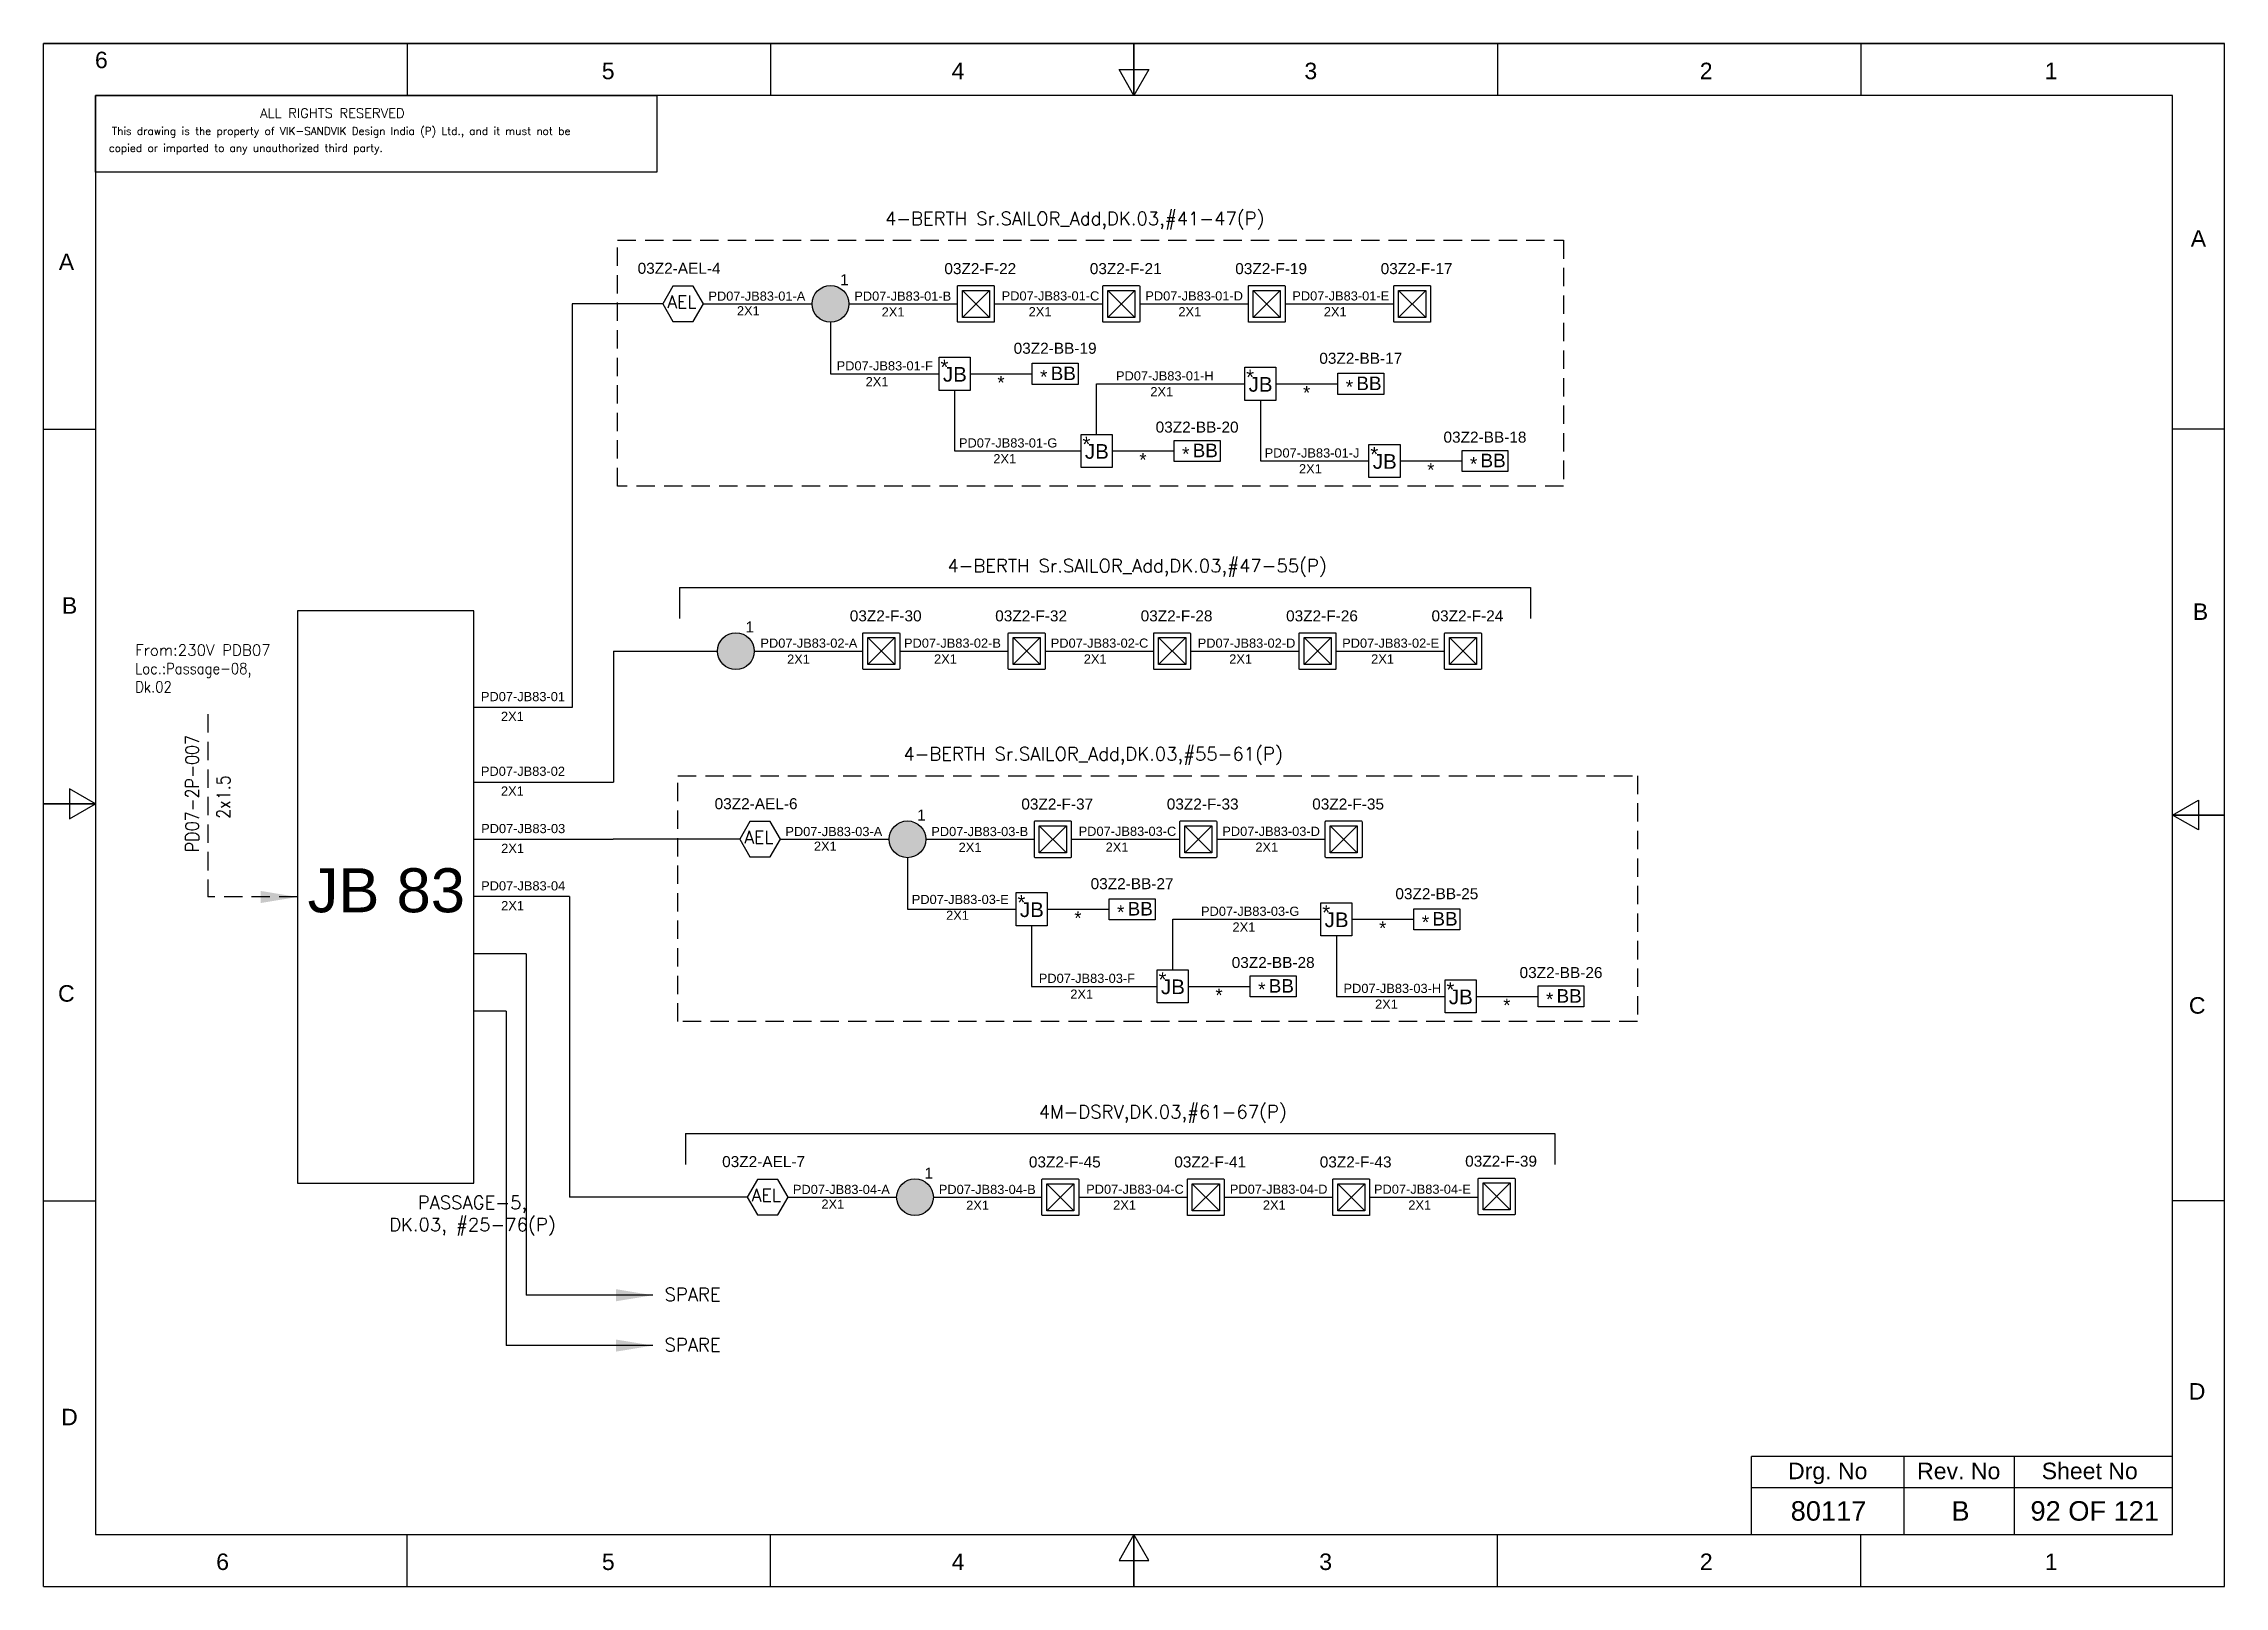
# Model space of a CAD drawing. Header units: inches. Extents: x -3311 to 1429, y -713 to 2436.
# Drawn here: x -1330 to -1033, y 98.9 to 309 of the extents above; entities that cross this region are included whole.
import ezdxf
from ezdxf.enums import TextEntityAlignment as Align

# ---------------------------------------------------------------- set-up
doc = ezdxf.new("R2010")
doc.units = ezdxf.units.IN
doc.linetypes.add('HIDDEN', pattern=[0.375, 0.25, -0.125])
doc.linetypes.add('SOLID', pattern=[0])
for name, color, linetype in [('BB', 7, 'Continuous'), ('Fmount', 7, 'Continuous'), ('LINE', 3, 'SOLID')]:
    doc.layers.add(name, color=color, linetype=linetype)
for name, color, linetype, lineweight in [('ELEC_TXT-025', 1, 'Continuous', 25), ('HEL-025', 1, 'Continuous', 25), ('HEL-035', 2, 'Continuous', 35)]:
    doc.layers.add(name, color=color, linetype=linetype, lineweight=lineweight)
doc.styles.add('_NORMAL', font='arial.ttf')
doc.styles.add('ROMAN S', font='romans.shx')
doc.styles.add('ROMANS', font='simplex.shx', dxfattribs={"width": 0.88})
doc.styles.get("Standard").update_dxf_attribs({"font": 'arial.ttf'})
doc.dimstyles.get("Standard").update_dxf_attribs({"dimtxt": 0.18, "dimasz": 0.18, "dimexe": 0.18, "dimexo": 0.0625, "dimgap": 0.09, "dimtad": 0, "dimtih": 1, "dimtoh": 1, "dimdec": 4, "dimzin": 0, "dimdsep": 46, "dimtxsty": 'Standard', "dimcen": 0.09, "dimadec": 0, "dimazin": 0, "dimtfac": 1, "dimtdec": 4, "dimtofl": 0, "dimtmove": 0, "dimatfit": 3, "dimfxl": 1, "dimtolj": 1, "dimtzin": 0, "dimarcsym": 0})

msp = doc.modelspace()

# ---------------------------------------------------------------- texts
at = {"color": 7}
for s, height, p in [('PD07-JB83-01-A', 1.25, (-1239.499030886623, 274.0057181949501, 0.0270609315188324)), ('2X1', 1.25, (-1235.616129639054, 272.0072108263708)), ('PD07-JB83-01-B', 1.25, (-1219.629351849609, 274.0057181949506, 0.0541218630375611)), ('PD07-JB83-01-C', 1.25, (-1199.558601053018, 274.0336499775044, 0.1082437260751222)), ('PD07-JB83-01-D', 1.25, (-1179.993701971042, 274.0336499775044, 0.1353046575939028)), ('PD07-JB83-01-E', 1.25, (-1159.978099755185, 274.033649977505, 0.1623655891126783)), ('2X1', 1.25, (-1215.9012970021, 271.8529600585407)), ('2X1', 1.25, (-1195.883839518766, 271.8808918410946, 0.0270609315187806)), ('2X1', 1.25, (-1175.494047626506, 271.8808918410946, 0.0270609315187806)), ('2X1', 1.25, (-1155.687430620251, 271.8808918410961, 0.0270609315187806)), ('PD07-JB83-01-F', 1.25, (-1222.033261481142, 264.5133515697853, 0.1623655891127067)), ('PD07-JB83-01-H', 1.25, (-1183.987444575554, 263.1458582495129, 0.1623655891127067)), ('2X1', 1.25, (-1218.084994092723, 262.3605934333755)), ('*', 1.8, (-1200.14485623453, 261.950904521442)), ('2X1', 1.25, (-1179.309397982882, 260.9931001131035)), ('*', 1.8, (-1158.514884358285, 260.5834112011694)), ('PD07-JB83-01-G', 1.25, (-1205.374217758298, 254.0138465704903, 0.1623655891127067)), ('2X1', 1.25, (-1200.696171165626, 251.861088434081)), ('*', 1.8, (-1180.806598677658, 251.4513995221469)), ('PD07-JB83-01-J', 1.25, (-1163.744245882053, 252.6463532502177, 0.1623655891127067)), ('2X1', 1.25, (-1159.066199289381, 250.4935951138083)), ('*', 1.8, (-1141.603773884896, 250.0839062018742)), ('PD07-JB83-02-A', 1.25, (-1232.41502202527, 226.751334103747, 0.1623655891127067)), ('2X1', 1.25, (-1228.783057546228, 224.5706441847833)), ('PD07-JB83-02-B', 1.25, (-1212.860471769561, 226.7513341037466, 0.1894265206314873)), ('2X1', 1.25, (-1208.765600062895, 224.5985759673367, 0.0270609315187806)), ('PD07-JB83-02-C', 1.25, (-1192.87546251517, 226.7513341037466, 0.1353046575939028)), ('2X1', 1.25, (-1188.375808170635, 224.5985759673367, 0.0270609315187806)), ('PD07-JB83-02-D', 1.25, (-1172.859860299314, 226.7513341037466, 0.1623655891126783)), ('2X1', 1.25, (-1168.569191164379, 224.5985759673372, 0.0270609315187806)), ('PD07-JB83-02-E', 1.25, (-1153.188554000252, 226.7513341037471, 0.1894265206314873)), ('2X1', 1.25, (-1149.240286611832, 224.5985759673377, 0.0270609315187806)), ('PD07-JB83-01', 1.25, (-1270.48211492496, 219.4713639728134)), ('2X1', 1.25, (-1267.751172184693, 216.7777201807685)), ('PD07-JB83-02', 1.25, (-1270.48211492496, 209.3043169428374)), ('2X1', 1.25, (-1267.751172184693, 206.6106731507925)), ('PD07-JB83-03', 1.25, (-1270.451880696992, 201.5026858069059)), ('PD07-JB83-03-A', 1.25, (-1229.015335185048, 201.100418091426, 0.0270609315188324)), ('PD07-JB83-03-B', 1.25, (-1209.145656148034, 201.1004180914264, 0.0541218630375611)), ('PD07-JB83-03-C', 1.25, (-1189.074905351442, 201.1283498739803, 0.1082437260751222)), ('PD07-JB83-03-D', 1.25, (-1169.510006269466, 201.1283498739803, 0.1353046575939028)), ('2X1', 1.25, (-1267.720937956725, 198.809042014861)), ('2X1', 1.25, (-1225.132433937479, 199.1019107228466)), ('2X1', 1.25, (-1205.417601300524, 198.9476599550167)), ('2X1', 1.25, (-1185.400143817191, 198.9755917375706, 0.0270609315187806)), ('2X1', 1.25, (-1165.01035192493, 198.9755917375706, 0.0270609315187806)), ('PD07-JB83-04', 1.25, (-1270.451880696992, 193.7010546709744)), ('PD07-JB83-03-E', 1.25, (-1211.801632530111, 191.8520166808661, 0.1623655891127067)), ('2X1', 1.25, (-1267.720937956725, 191.0074108789294)), ('2X1', 1.25, (-1207.12358593744, 189.6992585444572)), ('*', 1.8, (-1189.661160532954, 189.045604417918)), ('PD07-JB83-03-G', 1.25, (-1172.410187292517, 190.2405581459888, 0.1353046575938977)), ('2X1', 1.25, (-1168.119518157582, 188.087800009579)), ('*', 1.8, (-1148.156446494223, 187.6781110976453)), ('PD07-JB83-03-F', 1.25, (-1194.503144598983, 181.1085464669663, 0.1353046575938977)), ('2X1', 1.25, (-1190.212475464048, 178.9557883305565)), ('*', 1.8, (-1170.448160813595, 178.5460994186228)), ('PD07-JB83-03-H', 1.25, (-1152.998430560252, 179.7410531466937, 0.1353046575938977)), ('2X1', 1.25, (-1148.707761425317, 177.5882950102839)), ('*', 1.8, (-1131.245336020833, 177.1786060983502)), ('PD07-JB83-04-A', 1.25, (-1227.989550954809, 152.365763001435, 0.0270609315188324)), ('2X1', 1.25, (-1224.10664970724, 150.3672556328556)), ('PD07-JB83-04-B', 1.25, (-1208.119871917795, 152.3657630014359, 0.0541218630375611)), ('2X1', 1.25, (-1204.391817070285, 150.213004865026)), ('PD07-JB83-04-C', 1.25, (-1188.049121121203, 152.3936947839893, 0.1082437260751222)), ('2X1', 1.25, (-1184.374359586952, 150.2409366475794, 0.0270609315187806)), ('PD07-JB83-04-D', 1.25, (-1168.484222039227, 152.3936947839893, 0.1353046575939028)), ('2X1', 1.25, (-1163.984567694692, 150.2409366475794, 0.0270609315187806)), ('PD07-JB83-04-E', 1.25, (-1148.855997281109, 152.3936947839893, 0.1894265206314873)), ('2X1', 1.25, (-1144.177950688437, 150.2409366475799, 0.0270609315187806))]:
    msp.add_text(s, height=height, dxfattribs=at).set_placement(p)
at = {"color": 7, "lineweight": 30}
msp.add_text('JB 83', height=6, dxfattribs=at).set_placement((-1283.362785584249, 193.7235835620913), align=Align.MIDDLE_CENTER)
at = {"color": 7}
for s, height, p in [('Sheet No', 2.245994999999999, (-1051.376836918885, 114.658533688661)), ('Drg. No', 2.245994999999999, (-1087.055853991716, 114.658533688661)), ('Rev. No', 2.245994999999999, (-1069.218238362774, 114.6585336886614)), ('80117', 2.65275, (-1086.948158579745, 109.2134179965233)), ('B', 2.65275, (-1068.97748799616, 109.2134179965242)), ('92 OF 121', 2.65275, (-1050.690970446183, 109.2134179965242))]:
    msp.add_text(s, height=height, dxfattribs=at).set_placement(p, align=Align.MIDDLE_CENTER)
at = {"color": 7, "char_height": 1.8, "attachment_point": 1, "style": '_NORMAL'}
for s, insert, width in [('{\\Fromans|c0;\\C2;4-BERTH Sr.SAILOR_Add,DK.03,#41-47(P)}', (-1215.450624431804, 286.1027586659602, 0.2161197692336398), 74.39871652957832), ('{\\Fromans|c0;\\C2;4-BERTH Sr.SAILOR_Add,DK.03,#47-55(P)}', (-1206.961236292169, 238.8204427922028, 0.2161197692336398), 74.39871652957832), ('{\\Fromans|c0;\\C2;4-BERTH Sr.SAILOR_Add,DK.03,#55-61(P)}', (-1212.952532832544, 213.1974585624361, 0.2161197692336398), 74.39871652957832), ('{\\Fromans|c0;\\C2;4M-DSRV,DK.03,#61-67(P)}', (-1194.514893344818, 164.4628034724455, 0.2161197692336398), 74.39871652957832), ('{\\Fromans|c0;\\C2;SPARE}', (-1245.461038655115, 139.5788680455352), 8.165826236390785), ('{\\Fromans|c0;\\C2;SPARE}', (-1245.461038655115, 132.7232391457364), 8.165826236390785)]:
    msp.add_mtext(s, dxfattribs=dict(at, insert=insert, width=width))
at = {"color": 7, "insert": (-1317.554385834171, 227.1704738110734), "char_height": 1.5, "width": 36.88843007146136, "attachment_point": 1}
msp.add_mtext('{\\Fromans|c0;\\C2;From:230V PDB07 \\P\\Fsimplex|c0;\\W0.88;Loc.:Passage-08,      \\PDk.02}', dxfattribs=at)
at = {"color": 7, "insert": (-1310.720021236037, 198.9086192963514), "char_height": 1.8, "width": 17.12963194783359, "attachment_point": 1, "rotation": 90, "style": '_NORMAL'}
msp.add_mtext('{\\Fromans|c0;\\W0.88;PD07-2P-007}', dxfattribs=at)
at = {"color": 7, "insert": (-1306.449069835899, 203.4704639016841), "char_height": 1.8, "attachment_point": 1, "rotation": 90, "style": '_NORMAL'}
msp.add_mtext('{\\Fsimplex|c0;\\W0.88;2x1.5}', dxfattribs=at)
at = {"color": 7, "insert": (-1282.979171884172, 152.0988591418959), "char_height": 1.8, "attachment_point": 1, "style": '_NORMAL'}
msp.add_mtext('\\pxqc;{\\Fromans|c0;\\C2;PASSAGE-5, \\PDK.03, #25-76(P)}', dxfattribs=at)

# ---------------------------------------------------------------- blocks, each defined once
blk = doc.blocks.new('fr')
at = {"color": 7, "linetype": 'Continuous'}
for p, q in [((33763.99041882888, 4500.404704292372), (33466.99094982888, 4500.404704292372)), ((33466.99094982888, 4500.404704292372), (33763.99041882888, 4500.404704292372)), ((33466.99094982888, 4290.333634292372), (33466.99094982888, 4500.404704292372)), ((33516.49086132888, 4500.404704292372), (33516.49086132888, 4493.331604292372)), ((33565.99077282888, 4500.404704292372), (33565.99077282888, 4493.331604292372)), ((33615.49068432888, 4500.404704292372), (33615.49068432888, 4493.331604292372)), ((33615.49068432888, 4493.331604292372), (33615.49068432888, 4500.404704292372)), ((33615.49068432888, 4500.404704292372), (33615.49068432888, 4493.331604292372)), ((33664.99059582888, 4500.404704292372), (33664.99059582888, 4493.331604292372)), ((33714.49050732888, 4500.404704292372), (33714.49050732888, 4493.331604292372)), ((33763.99041882888, 4290.333634292372), (33763.99041882888, 4500.404704292372)), ((33763.99041882888, 4290.333634292372), (33763.99041882888, 4500.404704292372)), ((33615.49068432888, 4493.331604292372), (33613.44882182088, 4496.868154292371)), ((33613.44882182088, 4496.868154292371), (33617.53254683689, 4496.868154292371)), ((33617.53254683689, 4496.868154292371), (33615.49068432888, 4493.331604292372)), ((33756.91731882888, 4493.331604292372), (33474.06404982888, 4493.331604292372)), ((33474.06404982888, 4493.331604292372), (33474.06404982888, 4297.406734292372)), ((33756.91731882888, 4297.406734292372), (33756.91731882888, 4493.331604292372)), ((33466.99094982888, 4447.886936792373), (33474.06404982888, 4447.886936792373)), ((33763.99041882888, 4447.886936792373), (33756.91731882888, 4447.886936792373)), ((33474.06404982888, 4396.869169292371), (33470.52749982888, 4398.911031800373)), ((33470.52749982888, 4398.911031800373), (33470.52749982888, 4394.827306784372)), ((33466.99094982888, 4396.869169292371), (33474.06404982888, 4396.869169292371)), ((33474.06404982888, 4396.869169292371), (33466.99094982888, 4396.869169292371)), ((33466.99094982888, 4396.869169292371), (33474.06404982888, 4396.869169292371)), ((33470.52749982888, 4394.827306784372), (33474.06404982888, 4396.869169292371)), ((33756.91731882888, 4395.369169292371), (33760.45386882887, 4397.411031800371)), ((33760.45386882887, 4397.411031800371), (33760.45386882887, 4393.327306784372)), ((33763.99041882888, 4395.369169292371), (33756.91731882888, 4395.369169292371)), ((33760.45386882887, 4393.327306784372), (33756.91731882888, 4395.369169292371)), ((33756.91731882888, 4395.369169292371), (33763.99041882888, 4395.369169292371)), ((33763.99041882888, 4395.369169292371), (33756.91731882888, 4395.369169292371)), ((33466.99094982888, 4342.851401792372), (33474.06404982888, 4342.851401792372)), ((33763.99041882888, 4342.851401792372), (33756.91731882888, 4342.851401792372)), ((33474.06404982888, 4297.406734292372), (33756.91731882888, 4297.406734292372)), ((33516.49086132888, 4290.333634292372), (33516.49086132888, 4297.406734292372)), ((33565.99077282888, 4290.333634292372), (33565.99077282888, 4297.406734292372)), ((33615.49068432888, 4297.406734292372), (33613.44882182088, 4293.870184292372)), ((33615.49068432888, 4290.333634292372), (33615.49068432888, 4297.406734292372)), ((33617.53254683689, 4293.870184292372), (33615.49068432888, 4297.406734292372)), ((33615.49068432888, 4297.406734292372), (33615.49068432888, 4290.333634292372)), ((33615.49068432888, 4290.333634292372), (33615.49068432888, 4297.406734292372)), ((33664.99059582888, 4290.333634292372), (33664.99059582888, 4297.406734292372)), ((33714.49050732888, 4290.333634292372), (33714.49050732888, 4297.406734292372)), ((33613.44882182088, 4293.870184292372), (33617.53254683689, 4293.870184292372)), ((33466.99094982888, 4290.333634292372), (33763.99041882888, 4290.333634292372)), ((33466.99094982888, 4290.333634292372), (33763.99041882888, 4290.333634292372))]:
    blk.add_line(p, q, dxfattribs=at)
at = {"color": 7, "style": '_NORMAL'}
for s, p in [('6', (33474.85554122253, 4498.184568051995)), ('5', (33543.88086868043, 4496.684568051995)), ('4', (33591.52292783513, 4496.684568051995)), ('3', (33639.57026672662, 4496.684568051994)), ('2', (33693.41447692277, 4496.684568051995)), ('1', (33740.39470872623, 4496.684568051995)), ('A', (33760.45386882887, 4473.878661882723)), ('A', (33470.10256842159, 4470.684646417788)), ('B', (33470.52499920517, 4423.895143770592)), ('B', (33760.73536651571, 4423.056339053171)), ('C', (33470.08476970382, 4371.074991954313)), ('C', (33760.28539060379, 4369.440827315858)), ('D', (33760.2726824658, 4316.886883350412)), ('D', (33470.50885169667, 4313.392487638034)), ('6', (33491.36728552911, 4293.686598051996)), ('5', (33543.89261298701, 4293.686598051996)), ('4', (33591.53467214172, 4293.686598051996)), ('3', (33641.59491144936, 4293.686598051996)), ('2', (33693.42622122935, 4293.686598051996)), ('1', (33740.40645303282, 4293.686598051996))]:
    blk.add_text(s, height=2.245709249999999, dxfattribs=at).set_placement(p, align=Align.MIDDLE_CENTER)
blk = doc.blocks.new('A$C4BAD7D21')
at = {"layer": 'HEL-025'}
blk.add_lwpolyline([(-34000.00013845507, -7.23888515495e-05), (-34000.00013845501, 2086.008166713233), (-18713.72949524718, 2086.008166713277), (-18713.72949524724, -7.23888078937e-05)], close=True, dxfattribs=at)
at = {"layer": 'HEL-025', "style": 'ROMANS'}
for s, p in [('This drawing is the property of VIK-SANDVIK Design India (P) Ltd., and it must not be', (-33557.56104603212, 1015.847137906297)), (' copied or imparted to any unauthorized third party.', (-33784.71575493622, 550.1417873854515))]:
    blk.add_text(s, height=210, dxfattribs=at).set_placement(p)
at = {"layer": 'HEL-035', "style": 'ROMANS'}
blk.add_text('     ALL RIGHTS RESERVED', height=262.5, dxfattribs=at).set_placement((-30497.35732344113, 1475.667350434829))
blk = doc.blocks.new('FIXED_KEY_SWITCH')
h = blk.add_hatch(color=1)
h.dxf.hatch_style = 1
edge = h.paths.add_edge_path()
edge.add_arc((848.1293472096052, 1737.458094578189), 2.5, 0, 360)
at = {"color": 1}
blk.add_circle((848.1293472096052, 1737.458094578189), 2.5, dxfattribs=at)
at = {"color": 7, "insert": (849.4370786624187, 1741.499464984656), "char_height": 1.5, "attachment_point": 1, "style": '_NORMAL'}
blk.add_mtext_dynamic_manual_height_columns('1', width=1.5, gutter_width=7.5, heights=[0], dxfattribs=at)
blk = doc.blocks.new('SWT')
blk.add_blockref('FIXED_KEY_SWITCH', (0, 0))
blk.add_attdef('TAG_NO', (844.5529265958943, 1741.112352781243), '', height=1.5)
blk = doc.blocks.new('AEL')
at = {"color": 4}
blk.add_lwpolyline([(989.9752931674598, -190.0937488762077), (992.7522595313308, -190.0937488762077), (994.140742713266, -187.6888254596407), (992.7522595313308, -185.2839020430737), (989.9752931674598, -185.2839020430737), (988.5868099855245, -187.6888254596407)], close=True, dxfattribs=at)
at = {"color": 4, "style": 'ROMANS'}
blk.add_text('AEL', height=1.725, dxfattribs=at).set_placement((989.1959836497424, -188.2711585409042))
blk = doc.blocks.new('AEL_L')
blk.add_blockref('AEL', (0, 0))
blk.add_attdef('TAG_NO', (986.5509174898416, -183.5896636619281), '', height=1.5)
blk = doc.blocks.new('LED FLUSH MOUNT')
for p, q in [((114817.5814173525, 79431.82363872256), (114604.2757797349, 79218.75747545897)), ((114604.2757797349, 79431.82363872256), (114817.5814173525, 79218.75747545897))]:
    blk.add_line(p, q)
blk.add_lwpolyline([(114571.9285985437, 79470.29055709078), (114849.9285985437, 79470.29055709078, -0.4142135623730951), (114855.9285985437, 79464.29055709078), (114855.9285985437, 79186.29055709078, -0.4142135623730951), (114849.9285985437, 79180.29055709078), (114571.9285985437, 79180.29055709078, -0.4142135623730951), (114565.9285985437, 79186.29055709078), (114565.9285985437, 79464.29055709078, -0.4142135623730951)], format="xyb", close=True)
blk.add_lwpolyline([(114604.2757797349, 79431.82363872256), (114817.5814173525, 79431.82363872256), (114817.5814173525, 79218.75747545897), (114604.2757797349, 79218.75747545897)], close=True)
blk = doc.blocks.new('LED Flush Mounted Light 22W')
blk.add_blockref('LED FLUSH MOUNT', (0, 0))
at = {"style": 'ROMANS', "width": 0.7}
blk.add_attdef('TAG_NO.:', (113905.2667606234, 79578.64476839203), '', height=250, dxfattribs=at)
blk = doc.blocks.new('JB')
blk.add_lwpolyline([(1661.354836109819, 1973.015490007485), (1665.586223044087, 1973.015490007485), (1665.586223044087, 1968.503420436695), (1661.354836109819, 1968.503420436695)], close=True)
at = {"color": 7}
for s, p in [('*', (1661.53748470097, 1970.678877920027)), ('JB', (1661.872987417942, 1969.694719180602))]:
    blk.add_text(s, height=2, dxfattribs=at).set_placement(p)
blk = doc.blocks.new('JB_FOR_BUNKLIGHT')
blk.add_blockref('JB', (0, 0))
blk.add_attdef('TAG_NO:', (1659.455903581978, 1975.187334368848), '', height=1.5)
blk = doc.blocks.new('bunk_light')
blk.add_lwpolyline([(17772.6153376319, 202985.8680182989), (18111.61633732123, 202985.8680182989), (18111.61633732123, 202830.1958095438), (17772.6153376319, 202830.1958095438)], close=True)
at = {"char_height": 100, "attachment_point": 1}
for s, insert in [('*', (17831.10352993814, 202936.6558869556)), ('BB', (17909.15859820797, 202961.6062440904))]:
    blk.add_mtext_dynamic_manual_height_columns(s, width=182.5954301011697, gutter_width=7.5, heights=[0], dxfattribs=dict(at, insert=insert))
blk = doc.blocks.new('LED_BUNK _LIGHT')
at = {"xscale": 0.8, "yscale": 0.8, "zscale": 0.8}
blk.add_blockref('bunk_light', (4435.88410588033, 38936.16159859719), dxfattribs=at)
at = {"style": 'ROMAN S', "width": 0.7}
blk.add_attdef('TAG_NO:', text='', height=250, dxfattribs=at).set_placement((18766.52006118232, 201415.2856696852), align=Align.CENTER)

# ---------------------------------------------------------------- linework, layer by layer
for p, q in [((-1258.052985159404, 273.5678912490794), (-1258.052985159404, 218.6312693114623)), ((-1245.721890227743, 273.5678912490794), (-1258.052985159404, 273.5678912490794)), ((-1222.872540493747, 271.0678912490798), (-1222.872540493747, 264.0475928413607)), ((-1205.961430020357, 261.7915580559657), (-1205.961430020357, 253.5480878420657)), ((-1203.845736553223, 264.0475928413609), (-1195.404504004836, 264.0475928413609)), ((-1162.215764676979, 262.6800995210883), (-1153.774532128592, 262.6800995210883)), ((-1164.331458144112, 260.424064735693), (-1164.331458144112, 252.1805945217931)), ((-1184.507478996351, 253.5480878420657), (-1176.066246447963, 253.5480878420657)), ((-1145.304654203589, 252.1805945217931), (-1136.863421655201, 252.1805945217931)), ((-1243.420768254693, 234.9421038691407), (-1127.54455845393, 234.942103869142)), ((-1252.41535109595, 226.285575375322), (-1252.415351095951, 208.4642222814868)), ((-1235.238194526168, 200.6625911455553), (-1252.476912370399, 200.6625911455553)), ((-1212.388844792171, 198.1625911455558), (-1212.388844792171, 191.1422927378366)), ((-1193.362040851647, 191.1422927378368), (-1184.92080830326, 191.1422927378368)), ((-1195.477734318781, 188.8862579524416), (-1195.477734318781, 180.6427877385417)), ((-1153.973020280049, 187.518764632169), (-1153.973020280049, 179.2752944182691)), ((-1151.857326812916, 189.7747994175642), (-1143.416094264529, 189.7747994175642)), ((-1264.324353375954, 185.0593288736909), (-1271.45933550392, 185.0593288736909)), ((-1264.324353375954, 185.0593288736913), (-1264.324353375954, 138.5818742434048)), ((-1174.149041132288, 180.6427877385417), (-1165.7078085839, 180.6427877385417)), ((-1134.946216339526, 179.2752944182691), (-1126.504983791138, 179.2752944182691)), ((-1267.045837934429, 177.2576977377584), (-1271.45933550392, 177.2576977377584)), ((-1267.045837934429, 177.2576977377593), (-1267.045837934429, 131.726245343606)), ((-1242.640188522852, 160.5844645493835), (-1124.205514436943, 160.5844645493848)), ((-1234.212410295929, 151.9279360555642), (-1258.400632873176, 151.9279360555647))]:
    msp.add_line(p, q)
at = {"color": 7, "linetype": 'Continuous'}
for p, q in [((-1040.110192978663, 116.6071690350345), (-1097.429067482378, 116.6071690350345)), ((-1097.429067482378, 106.0113942194794), (-1097.429067482378, 116.6071690350345)), ((-1076.656465826802, 106.0113942194794), (-1076.656465826802, 116.6071690350345)), ((-1061.640196071182, 106.0113942194794), (-1061.640196071182, 116.6071690350345)), ((-1097.429067482378, 112.4243739635567), (-1040.110192978663, 112.4243739635567))]:
    msp.add_line(p, q, dxfattribs=at)
at = {"linetype": 'HIDDEN', "ltscale": 10}
for points in [[(-1251.864749585186, 282.2244197428981), (-1123.040921685733, 282.2244197428981), (-1123.040921685733, 248.7459502564625), (-1251.864749585186, 248.7459502564625)], [(-1243.665972753091, 209.319119639374), (-1112.974737931738, 209.3191196393741), (-1112.974737931738, 175.8406501529385), (-1243.665972753091, 175.8406501529384)]]:
    msp.add_lwpolyline(points, close=True, dxfattribs=at)
msp.add_lwpolyline([(-1271.45933550392, 231.7616122571199), (-1295.461611759097, 231.7616122571199), (-1295.461611759097, 153.8606929709285), (-1271.45933550392, 153.8606929709285)], close=True)
msp.add_lwpolyline([(-1307.666578532166, 217.6889459310514), (-1307.666578532166, 192.8111526140242)], dxfattribs=at)
at = {"layer": 'LINE', "color": 0}
for p, q in [((-1240.167957500001, 273.5678912490798), (-1225.372540493746, 273.5678912490798)), ((-1220.372540493747, 273.5678912490798, 0.0270609315187806), (-1205.577123487492, 273.5678912490798, 0.0270609315187806)), ((-1200.565923487492, 273.5678912490798, 0.0270609315187806), (-1185.770506481237, 273.5678912490798, 0.0270609315187806)), ((-1180.759306481237, 273.5678912490798, 0.0270609315187806), (-1165.963889474982, 273.5678912490798, 0.0270609315187806)), ((-1160.952689474983, 273.5678912490804, 0.0270609315187806), (-1146.157272468728, 273.5678912490804, 0.0270609315187806)), ((-1222.872540493747, 264.0475928413607), (-1208.077123487492, 264.0475928413607)), ((-1186.623172463485, 262.6800995210884), (-1166.447151611246, 262.6800995210884)), ((-1186.623172463485, 255.8041226274609), (-1186.623172463485, 262.6800995210883)), ((-1205.961430020357, 253.5480878420658), (-1188.738865930619, 253.5480878420658)), ((-1164.331458144112, 252.1805945217932), (-1149.536041137857, 252.1805945217932)), ((-1243.420768254694, 234.9421038691407), (-1243.420768254694, 230.7525540603356)), ((-1127.54455845393, 234.9421038691412), (-1127.54455845393, 230.7525540603356)), ((-1252.41535109595, 226.285575375322), (-1238.254301037875, 226.285575375322)), ((-1233.254301037875, 226.285575375322, 0.0270609315187806), (-1218.45888403162, 226.285575375322, 0.0270609315187806)), ((-1213.44768403162, 226.285575375322, 0.0270609315187806), (-1198.652267025365, 226.285575375322, 0.0270609315187806)), ((-1193.641067025365, 226.285575375322, 0.0270609315187806), (-1178.84565001911, 226.285575375322, 0.0270609315187806)), ((-1173.834450019111, 226.285575375322, 0.0270609315187806), (-1159.039033012856, 226.285575375322, 0.0270609315187806)), ((-1154.027833012856, 226.2855753753225, 0.0270609315187806), (-1139.232416006601, 226.2855753753225, 0.0270609315187806)), ((-1258.052985159404, 218.6312693114623), (-1271.45933550392, 218.6312693114623)), ((-1271.45933550392, 208.464222281486), (-1252.415351095951, 208.4642222814864)), ((-1271.429101275951, 200.6625911455549), (-1252.476912370399, 200.6625911455553)), ((-1229.684261798426, 200.6625911455558), (-1214.888844792171, 200.6625911455558)), ((-1209.888844792171, 200.6625911455558, 0.0270609315187806), (-1195.093427785916, 200.6625911455558, 0.0270609315187806)), ((-1190.082227785916, 200.6625911455558, 0.0270609315187806), (-1175.286810779661, 200.6625911455558, 0.0270609315187806)), ((-1170.275610779661, 200.6625911455558, 0.0270609315187806), (-1155.480193773406, 200.6625911455558, 0.0270609315187806)), ((-1258.400632873176, 192.8609600096233), (-1271.45933550392, 192.8609600096233)), ((-1258.400632873176, 192.8609600096233), (-1258.400632873176, 151.9279360555647)), ((-1212.388844792171, 191.1422927378366), (-1197.593427785916, 191.1422927378366)), ((-1176.264734599423, 189.7747994175643), (-1156.088713747183, 189.7747994175643)), ((-1176.264734599423, 182.8988225239368), (-1176.264734599423, 189.7747994175643)), ((-1195.477734318781, 180.6427877385418), (-1178.380428066557, 180.6427877385418)), ((-1153.973020280049, 179.2752944182691), (-1139.177603273794, 179.2752944182691)), ((-1242.640188522853, 160.5844645493835), (-1242.640188522853, 156.3949147405783)), ((-1124.205514436943, 160.5844645493839), (-1124.205514436943, 156.3949147405783)), ((-1228.658477568187, 151.9279360555647), (-1213.863060561932, 151.9279360555647)), ((-1208.863060561932, 151.9279360555647, 0.0270609315187806), (-1194.067643555677, 151.9279360555647, 0.0270609315187806)), ((-1189.056443555677, 151.9279360555647, 0.0270609315187806), (-1174.261026549422, 151.9279360555647, 0.0270609315187806)), ((-1169.249826549423, 151.9279360555647, 0.0270609315187806), (-1154.454409543167, 151.9279360555647, 0.0270609315187806)), ((-1149.443209543168, 151.9279360555647, 0.0270609315187806), (-1134.647792536913, 151.9279360555647, 0.0270609315187806))]:
    msp.add_line(p, q, dxfattribs=at)

# ---------------------------------------------------------------- block references
for name, p in [('fr', (-34797.02751180754, -4191.395340072893)), ('SWT', (-2071.001887703352, -1463.890203329109)), ('JB_FOR_BUNKLIGHT', (-2869.43195959731, -1706.711862380729)), ('JB_FOR_BUNKLIGHT', (-2827.801987721065, -1708.079355701002)), ('JB_FOR_BUNKLIGHT', (-2850.093702040438, -1717.211367380024)), ('JB_FOR_BUNKLIGHT', (-2810.890877247676, -1718.578860700297)), ('SWT', (-2083.88364824748, -1511.172519202867)), ('SWT', (-2060.518192001776, -1536.795503432633)), ('JB_FOR_BUNKLIGHT', (-2858.948263895734, -1779.617162484253)), ('JB_FOR_BUNKLIGHT', (-2817.443549857002, -1780.984655804526)), ('JB_FOR_BUNKLIGHT', (-2839.735264176375, -1790.116667483548)), ('JB_FOR_BUNKLIGHT', (-2800.532439383614, -1791.484160803821)), ('SWT', (-2059.492407771537, -1585.530158522624))]:
    msp.add_blockref(name, p)
ref = msp.add_blockref('AEL_L', (-2234.308700213268, 461.2567167087199))
ref.add_attrib('TAG_NO', '03Z2-AEL-4', (-1249.136468171983, 277.6670530467923), dxfattribs={"color": 4, "height": 1.5})
ref = msp.add_blockref('AEL_L', (-2223.825004511692, 388.3514166051959))
ref.add_attrib('TAG_NO', '03Z2-AEL-6', (-1238.652772470407, 204.7617529432682), dxfattribs={"color": 4, "height": 1.5})
ref = msp.add_blockref('AEL_L', (-2222.799220281453, 339.6167615152053))
ref.add_attrib('TAG_NO', '03Z2-AEL-7', (-1237.626988240168, 156.0270978532771), dxfattribs={"color": 4, "height": 1.5})
at = {"layer": 'BB'}
ref = msp.add_blockref('LED_BUNK _LIGHT', (-1625.19211970755, -4373.042414627716), dxfattribs=dict(at, xscale=0.02304, yscale=0.02304, zscale=0.02304))
ref.add_attrib('TAG_NO:', '03Z2-BB-19', dxfattribs={"layer": '0', "height": 1.5}).set_placement((-1192.2796838575, 266.3277396720384, 2.3364418785983e-06), align=Align.BOTTOM_CENTER)
ref = msp.add_blockref('LED_BUNK _LIGHT', (-1583.562147831306, -4374.409907947989), dxfattribs=dict(at, xscale=0.02304, yscale=0.02304, zscale=0.02304))
ref.add_attrib('TAG_NO:', '03Z2-BB-17', dxfattribs={"layer": '0', "height": 1.5}).set_placement((-1150.649711981257, 264.9602463517658, 2.3364418786e-06), align=Align.BOTTOM_CENTER)
ref = msp.add_blockref('LED_BUNK _LIGHT', (-1605.853862150677, -4383.541919627011), dxfattribs=dict(at, xscale=0.02304, yscale=0.02304, zscale=0.02304))
ref.add_attrib('TAG_NO:', '03Z2-BB-20', dxfattribs={"layer": '0', "height": 1.5}).set_placement((-1172.941426300626, 255.5939871905907, 2.3364418785983e-06), align=Align.BOTTOM_CENTER)
ref = msp.add_blockref('LED_BUNK _LIGHT', (-1566.651037357915, -4384.909412947284), dxfattribs=dict(at, xscale=0.02304, yscale=0.02304, zscale=0.02304))
ref.add_attrib('TAG_NO:', '03Z2-BB-18', dxfattribs={"layer": '0', "height": 1.5}).set_placement((-1133.738601507864, 254.2264938703177, 2.3364418786e-06), align=Align.BOTTOM_CENTER)
ref = msp.add_blockref('LED_BUNK _LIGHT', (-1614.708424005974, -4445.947714731241), dxfattribs=dict(at, xscale=0.02304, yscale=0.02304, zscale=0.02304))
ref.add_attrib('TAG_NO:', '03Z2-BB-27', dxfattribs={"layer": '0', "height": 1.5}).set_placement((-1181.795988155924, 193.4224395685144, 2.3364418786e-06), align=Align.BOTTOM_CENTER)
ref = msp.add_blockref('LED_BUNK _LIGHT', (-1573.203709967243, -4447.315208051514), dxfattribs=dict(at, xscale=0.02304, yscale=0.02304, zscale=0.02304))
ref.add_attrib('TAG_NO:', '03Z2-BB-25', dxfattribs={"layer": '0', "height": 1.5}).set_placement((-1140.291274117194, 192.0549462482415, 2.3364418785983e-06), align=Align.BOTTOM_CENTER)
ref = msp.add_blockref('LED_BUNK _LIGHT', (-1595.495424286614, -4456.447219730535), dxfattribs=dict(at, xscale=0.02304, yscale=0.02304, zscale=0.02304))
ref.add_attrib('TAG_NO:', '03Z2-BB-28', dxfattribs={"layer": '0', "height": 1.5}).set_placement((-1162.582988436564, 182.6886870870662, 2.3364418786e-06), align=Align.BOTTOM_CENTER)
ref = msp.add_blockref('LED_BUNK _LIGHT', (-1556.292599493852, -4457.814713050808), dxfattribs=dict(at, xscale=0.02304, yscale=0.02304, zscale=0.02304))
ref.add_attrib('TAG_NO:', '03Z2-BB-26', dxfattribs={"layer": '0', "height": 1.5}).set_placement((-1123.380163643801, 181.3211937667938, 2.3364418785983e-06), align=Align.BOTTOM_CENTER)
at = {"layer": 'ELEC_TXT-025', "color": 0, "xscale": 0.005, "yscale": 0.005, "zscale": 0.005}
msp.add_blockref('A$C4BAD7D21', (-1152.963461286386, 291.506223385913), dxfattribs=at)
at = {"layer": 'Fmount'}
ref = msp.add_blockref('LED Flush Mounted Light 22W', (-3185.276369670328, -1097.173129577448, 0.0270609315187806), dxfattribs=dict(at, xscale=0.01728, yscale=0.01728, zscale=0.01728))
ref.add_attrib('TAG_NO.:', '03Z2-F-22', dxfattribs={"layer": '0', "height": 1.5}).set_placement((-1207.362885566122, 277.1723812354889, 0.0270609315187806), align=Align.BOTTOM_LEFT)
ref = msp.add_blockref('LED Flush Mounted Light 22W', (-3165.469752664073, -1097.173129577448, 0.0270609315187806), dxfattribs=dict(at, xscale=0.01728, yscale=0.01728, zscale=0.01728))
ref.add_attrib('TAG_NO.:', '03Z2-F-21', dxfattribs={"layer": '0', "height": 1.5}).set_placement((-1187.556268559868, 277.1723812354889, 0.0270609315187806), align=Align.BOTTOM_LEFT)
ref = msp.add_blockref('LED Flush Mounted Light 22W', (-3145.663135657817, -1097.173129577448, 0.0270609315187806), dxfattribs=dict(at, xscale=0.01728, yscale=0.01728, zscale=0.01728))
ref.add_attrib('TAG_NO.:', '03Z2-F-19', dxfattribs={"layer": '0', "height": 1.5}).set_placement((-1167.749651553611, 277.1723812354889, 0.0270609315187806), align=Align.BOTTOM_LEFT)
ref = msp.add_blockref('LED Flush Mounted Light 22W', (-3125.856518651563, -1097.173129577448, 0.0270609315187806), dxfattribs=dict(at, xscale=0.01728, yscale=0.01728, zscale=0.01728))
ref.add_attrib('TAG_NO.:', '03Z2-F-17', dxfattribs={"layer": '0', "height": 1.5}).set_placement((-1147.943034547357, 277.1723812354889, 0.0270609315187806), align=Align.BOTTOM_LEFT)
ref = msp.add_blockref('LED Flush Mounted Light 22W', (-3198.158130214456, -1144.455445451207, 0.0270609315187806), dxfattribs=dict(at, xscale=0.01728, yscale=0.01728, zscale=0.01728))
ref.add_attrib('TAG_NO.:', '03Z2-F-30', dxfattribs={"layer": '0', "height": 1.5}).set_placement((-1220.244646110251, 229.8900653617311, 0.0270609315187806), align=Align.BOTTOM_LEFT)
ref = msp.add_blockref('LED Flush Mounted Light 22W', (-3178.351513208201, -1144.455445451207, 0.0270609315187806), dxfattribs=dict(at, xscale=0.01728, yscale=0.01728, zscale=0.01728))
ref.add_attrib('TAG_NO.:', '03Z2-F-32', dxfattribs={"layer": '0', "height": 1.5}).set_placement((-1200.438029103996, 229.8900653617311, 0.0270609315187806), align=Align.BOTTOM_LEFT)
ref = msp.add_blockref('LED Flush Mounted Light 22W', (-3158.544896201945, -1144.455445451207, 0.0270609315187806), dxfattribs=dict(at, xscale=0.01728, yscale=0.01728, zscale=0.01728))
ref.add_attrib('TAG_NO.:', '03Z2-F-28', dxfattribs={"layer": '0', "height": 1.5}).set_placement((-1180.631412097739, 229.8900653617311, 0.0270609315187806), align=Align.BOTTOM_LEFT)
ref = msp.add_blockref('LED Flush Mounted Light 22W', (-3138.738279195691, -1144.455445451207, 0.0270609315187806), dxfattribs=dict(at, xscale=0.01728, yscale=0.01728, zscale=0.01728))
ref.add_attrib('TAG_NO.:', '03Z2-F-26', dxfattribs={"layer": '0', "height": 1.5}).set_placement((-1160.824795091486, 229.8900653617309, 0.0270609315187806), align=Align.BOTTOM_LEFT)
ref = msp.add_blockref('LED Flush Mounted Light 22W', (-3118.931662189436, -1144.455445451206, 0.0270609315187806), dxfattribs=dict(at, xscale=0.01728, yscale=0.01728, zscale=0.01728))
ref.add_attrib('TAG_NO.:', '03Z2-F-24', dxfattribs={"layer": '0', "height": 1.5}).set_placement((-1141.018178085231, 229.8900653617313, 0.0270609315187806), align=Align.BOTTOM_LEFT)
ref = msp.add_blockref('LED Flush Mounted Light 22W', (-3174.792673968752, -1170.078429680972, 0.0270609315187806), dxfattribs=dict(at, xscale=0.01728, yscale=0.01728, zscale=0.01728))
ref.add_attrib('TAG_NO.:', '03Z2-F-37', dxfattribs={"layer": '0', "height": 1.5}).set_placement((-1196.879189864547, 204.2670811319648, 0.0270609315187806), align=Align.BOTTOM_LEFT)
ref = msp.add_blockref('LED Flush Mounted Light 22W', (-3154.986056962497, -1170.078429680972, 0.0270609315187806), dxfattribs=dict(at, xscale=0.01728, yscale=0.01728, zscale=0.01728))
ref.add_attrib('TAG_NO.:', '03Z2-F-33', dxfattribs={"layer": '0', "height": 1.5}).set_placement((-1177.072572858292, 204.2670811319648, 0.0270609315187806), align=Align.BOTTOM_LEFT)
ref = msp.add_blockref('LED Flush Mounted Light 22W', (-3135.179439956241, -1170.078429680972, 0.0270609315187806), dxfattribs=dict(at, xscale=0.01728, yscale=0.01728, zscale=0.01728))
ref.add_attrib('TAG_NO.:', '03Z2-F-35', dxfattribs={"layer": '0', "height": 1.5}).set_placement((-1157.265955852034, 204.2670811319648, 0.0270609315187806), align=Align.BOTTOM_LEFT)
ref = msp.add_blockref('LED Flush Mounted Light 22W', (-3173.766889738513, -1218.813084770963, 0.0270609315187806), dxfattribs=dict(at, xscale=0.01728, yscale=0.01728, zscale=0.01728))
ref.add_attrib('TAG_NO.:', '03Z2-F-45', dxfattribs={"layer": '0', "height": 1.5}).set_placement((-1195.853405634307, 155.5324260419738, 0.0270609315187806), align=Align.BOTTOM_LEFT)
ref = msp.add_blockref('LED Flush Mounted Light 22W', (-3153.960272732257, -1218.813084770964, 0.0270609315187806), dxfattribs=dict(at, xscale=0.01728, yscale=0.01728, zscale=0.01728))
ref.add_attrib('TAG_NO.:', '03Z2-F-41', dxfattribs={"layer": '0', "height": 1.5}).set_placement((-1176.046788628052, 155.5324260419729, 0.0270609315187806), align=Align.BOTTOM_LEFT)
ref = msp.add_blockref('LED Flush Mounted Light 22W', (-3134.153655726002, -1218.813084770964, 0.0270609315187806), dxfattribs=dict(at, xscale=0.01728, yscale=0.01728, zscale=0.01728))
ref.add_attrib('TAG_NO.:', '03Z2-F-43', dxfattribs={"layer": '0', "height": 1.5}).set_placement((-1156.240171621796, 155.5324260419729, 0.0270609315187806), align=Align.BOTTOM_LEFT)
ref = msp.add_blockref('LED Flush Mounted Light 22W', (-3114.347038719748, -1218.708149843787, 0.0270609315187806), dxfattribs=dict(at, xscale=0.01728, yscale=0.01728, zscale=0.01728))
ref.add_attrib('TAG_NO.:', '03Z2-F-39', dxfattribs={"layer": '0', "height": 1.5}).set_placement((-1136.433554615541, 155.63736096915, 0.0270609315187806), align=Align.BOTTOM_LEFT)

msp.set_redraw_order([(e.dxf.handle, doc.entitydb.next_handle()) for e in msp.query("TEXT MTEXT ATTDEF DIMENSION ARC_DIMENSION")])  # texts and dimensions are drawn at this point

# ---------------------------------------------------------------- leaders
at = {"linetype": 'HIDDEN', "ltscale": 10}
msp.add_leader([(-1295.461611759097, 192.8111526140242), (-1307.666578532166, 192.8111526140242)], dimstyle='Standard', override={"dimasz": 5, "dimarcsym": 1}, dxfattribs=at)
for points in [[(-1247.080476293768, 138.5818742434048), (-1264.324353375954, 138.5818742434048)], [(-1247.080476293768, 131.726245343606), (-1267.045837934429, 131.726245343606)]]:
    msp.add_leader(points, dimstyle='Standard', override={"dimasz": 5, "dimarcsym": 1})

doc.saveas('drawing.dxf')
